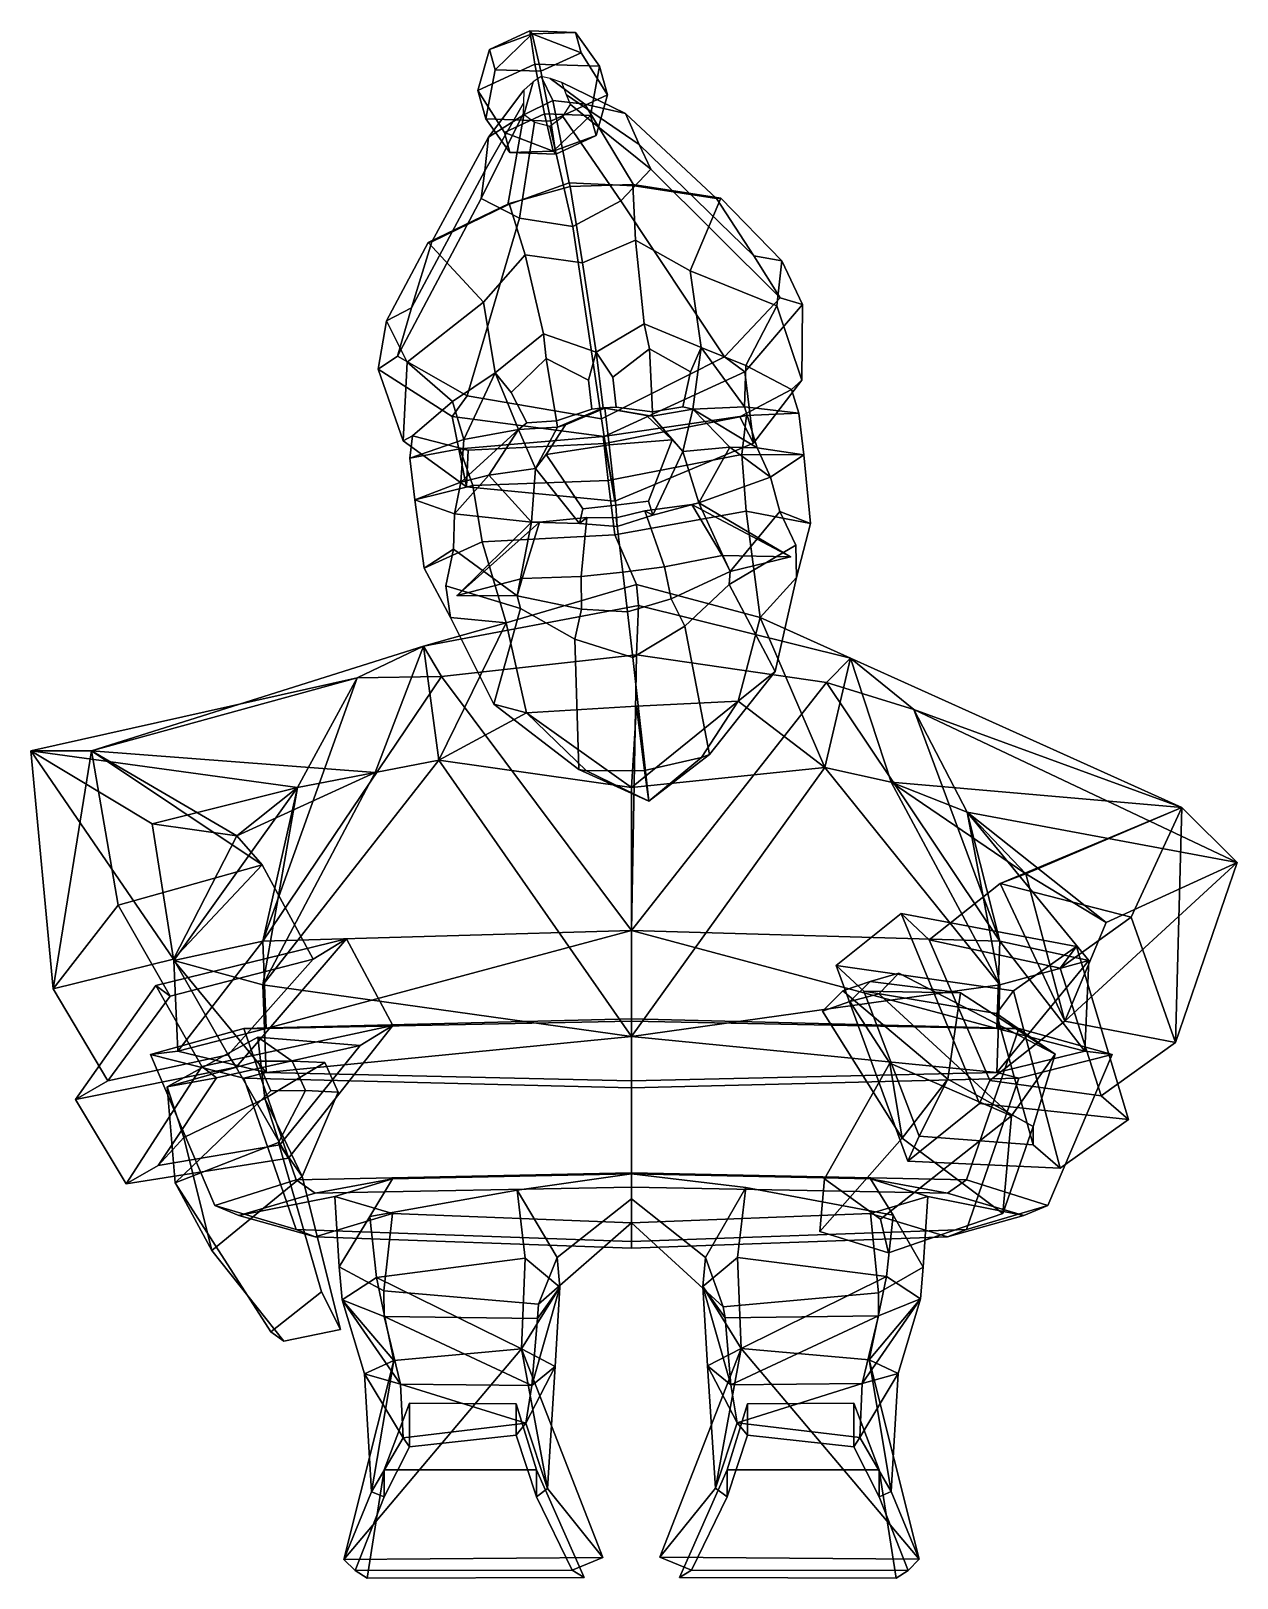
# Model space of a CAD drawing. Extents: x -188 to 186, y -153 to 327.
import ezdxf

# ---------------------------------------------------------------- set-up
doc = ezdxf.new("R2010")
doc.units = 0

msp = doc.modelspace()

# ---------------------------------------------------------------- linework, layer by layer
for p in [(47.284584, 163.593811, 94.884796), (-56.028053, 151.643433, 95.91127)]:
    msp.add_point(p)
for points in [[(-46.014626, 320.856628, -51.582226), (-33.545811, 326.623993, -58.806038), (-31.964891, 316.365662, -70.656807), (-49.598488, 308.209381, -60.440861)], [(-32.7551, 325.688019, -42.763), (-33.545811, 326.623993, -58.806038), (-46.014626, 320.856628, -51.582226)], [(-32.7551, 325.688019, -42.763), (-19.332026, 326.132355, -52.589527), (-33.545811, 326.623993, -58.806038)], [(-19.332026, 326.132355, -52.589527), (-11.863599, 315.67041, -61.865402), (-31.964891, 316.365662, -70.656807), (-33.545811, 326.623993, -58.806038)], [(-44.269703, 314.597626, -38.14201), (-32.7551, 325.688019, -42.763), (-46.014626, 320.856628, -51.582226)], [(-30.055954, 314.106018, -31.925552), (-32.7551, 325.688019, -42.763), (-44.269703, 314.597626, -38.14201)], [(-17.587101, 319.873383, -39.149311), (-19.332026, 326.132355, -52.589527), (-32.7551, 325.688019, -42.763)], [(-30.055954, 314.106018, -31.925552), (-17.587101, 319.873383, -39.149311), (-32.7551, 325.688019, -42.763)], [(-9.395893, 306.818817, -42.857994), (-11.863599, 315.67041, -61.865402), (-19.332026, 326.132355, -52.589527), (-17.587101, 319.873383, -39.149311)], [(-47.130783, 299.357819, -41.433453), (-44.269703, 314.597626, -38.14201), (-46.014626, 320.856628, -51.582226), (-49.598488, 308.209381, -60.440861)], [(-27.02949, 298.662537, -32.642075), (-9.395893, 306.818817, -42.857994), (-17.587101, 319.873383, -39.149311), (-30.055954, 314.106018, -31.925552)], [(-41.407238, 295.154816, -64.14949), (-49.598488, 308.209381, -60.440861), (-31.964891, 316.365662, -70.656807), (-28.938423, 300.922211, -71.373306)], [(-27.02949, 298.662537, -32.642075), (-30.055954, 314.106018, -31.925552), (-44.269703, 314.597626, -38.14201), (-47.130783, 299.357819, -41.433453)], [(-30.015575, 312.489685, -39.05167), (-32.457905, 310.849457, -39.505981), (-35.372456, 300.631744, 13.99771), (-26.34008, 305.106384, 16.459105)], [(-14.724638, 300.430542, -65.156792), (-28.938423, 300.922211, -71.373306), (-31.964891, 316.365662, -70.656807), (-11.863599, 315.67041, -61.865402)], [(-30.015575, 312.489685, -39.05167), (-26.34008, 305.106384, 16.459105), (-16.407795, 303.885956, 13.550196), (-27.173067, 311.894379, -39.70549)], [(-27.173067, 311.894379, -39.70549), (-16.407795, 303.885956, 13.550196), (-3.885115, 301.023254, 8.671865), (-23.555401, 310.626587, -40.778511)], [(-9.395893, 306.818817, -42.857994), (-12.979713, 294.17157, -51.716579), (-14.724638, 300.430542, -65.156792), (-11.863599, 315.67041, -61.865402)], [(-47.130783, 299.357819, -41.433453), (-49.598488, 308.209381, -60.440861), (-41.407238, 295.154816, -64.14949), (-39.662315, 288.895813, -50.709278)], [(-35.389866, 308.286652, -40.331745), (-35.418964, 304.196411, -42.259399), (-47.403622, 283.233551, 0.25969), (-46.353127, 293.735962, 9.673995)], [(-32.457905, 310.849457, -39.505981), (-35.389866, 308.286652, -40.331745), (-46.353127, 293.735962, 9.673995), (-35.372456, 300.631744, 13.99771)], [(-23.555401, 310.626587, -40.778511), (-3.885115, 301.023254, 8.671865), (0.341405, 291.426361, -0.866963), (-22.113966, 306.827118, -42.761681)], [(-35.418964, 304.196411, -42.259399), (-35.522495, 300.881226, -43.811306), (-48.538292, 274.712555, -7.327509), (-47.403622, 283.233551, 0.25969)], [(-21.274544, 279.540009, 72.977882), (-26.34008, 305.106384, 16.459105), (-35.372456, 300.631744, 13.99771), (-40.325642, 272.667328, 66.9217)], [(-27.02949, 298.662537, -32.642075), (-25.448566, 288.404205, -44.492821), (-12.979713, 294.17157, -51.716579), (-9.395893, 306.818817, -42.857994)], [(-21.274544, 279.540009, 72.977882), (-1.202742, 278.620331, 66.41037), (-16.407795, 303.885956, 13.550196), (-26.34008, 305.106384, 16.459105)], [(-20.871181, 303.778107, -44.36441), (4.037998, 283.734375, -8.568167), (-5.266979, 273.998535, -15.79142), (-23.256294, 300.085846, -45.795197)], [(-22.113966, 306.827118, -42.761681), (0.341405, 291.426361, -0.866963), (4.037998, 283.734375, -8.568167), (-20.871181, 303.778107, -44.36441)], [(24.403561, 274.690491, 55.680767), (-3.885115, 301.023254, 8.671865), (-16.407795, 303.885956, 13.550196), (-1.202742, 278.620331, 66.41037)], [(-63.87006, 261.258606, 56.834492), (-40.325642, 272.667328, 66.9217), (-35.372456, 300.631744, 13.99771), (-46.353127, 293.735962, 9.673995)], [(-35.522495, 300.881226, -43.811306), (-32.023739, 298.352325, -45.464211), (-36.728977, 268.599823, -15.049003), (-48.538292, 274.712555, -7.327509)], [(-27.02949, 298.662537, -32.642075), (-47.130783, 299.357819, -41.433453), (-39.662315, 288.895813, -50.709278), (-25.448566, 288.404205, -44.492821)], [(-26.239277, 289.340149, -60.535805), (-41.407238, 295.154816, -64.14949), (-28.938423, 300.922211, -71.373306)], [(-32.023739, 298.352325, -45.464211), (-27.264891, 297.123505, -46.668457), (-20.154408, 265.960693, -20.4543), (-36.728977, 268.599823, -15.049003)], [(-26.239277, 289.340149, -60.535805), (-28.938423, 300.922211, -71.373306), (-14.724638, 300.430542, -65.156792)], [(-23.256294, 300.085846, -45.795197), (-5.266979, 273.998535, -15.79142), (-20.154408, 265.960693, -20.4543), (-27.264891, 297.123505, -46.668457)], [(-12.979713, 294.17157, -51.716579), (-26.239277, 289.340149, -60.535805), (-14.724638, 300.430542, -65.156792)], [(35.978359, 256.941254, 34.922054), (0.341405, 291.426361, -0.866963), (-3.885115, 301.023254, 8.671865), (24.403561, 274.690491, 55.680767)], [(-70.169083, 240.789673, 36.309387), (-63.87006, 261.258606, 56.834492), (-46.353127, 293.735962, 9.673995), (-47.403622, 283.233551, 0.25969)], [(-39.662315, 288.895813, -50.709278), (-41.407238, 295.154816, -64.14949), (-26.239277, 289.340149, -60.535805)], [(-25.448566, 288.404205, -44.492821), (-26.239277, 289.340149, -60.535805), (-12.979713, 294.17157, -51.716579)], [(-25.448566, 288.404205, -44.492821), (-39.662315, 288.895813, -50.709278), (-26.239277, 289.340149, -60.535805)], [(44.069221, 243.86499, 16.44545), (4.037998, 283.734375, -8.568167), (0.341405, 291.426361, -0.866963), (35.978359, 256.941254, 34.922054)], [(-74.474365, 225.827148, 17.994797), (-70.169083, 240.789673, 36.309387), (-47.403622, 283.233551, 0.25969), (-48.538292, 274.712555, -7.327509)], [(26.838932, 225.603088, 1.600657), (-5.266979, 273.998535, -15.79142), (4.037998, 283.734375, -8.568167), (44.069221, 243.86499, 16.44545)], [(-21.040962, 278.414368, 77.744843), (-21.274544, 279.540009, 72.977882), (-40.325642, 272.667328, 66.9217), (-39.938267, 273.167267, 72.298454)], [(-17.221193, 254.699066, 93.904305), (-21.040962, 278.414368, 77.744843), (-39.938267, 273.167267, 72.298454), (-34.948578, 257.25177, 86.361542)], [(-21.040962, 278.414368, 77.744843), (-1.583789, 279.003357, 71.797165), (-1.202742, 278.620331, 66.41037), (-21.274544, 279.540009, 72.977882)], [(-17.221193, 254.699066, 93.904305), (-0.748518, 261.781372, 86.371422), (-1.583789, 279.003357, 71.797165), (-21.040962, 278.414368, 77.744843)], [(-0.748518, 261.781372, 86.371422), (16.206264, 252.255798, 80.069656), (25.711147, 274.81308, 60.997124), (-1.583789, 279.003357, 71.797165)], [(-1.583789, 279.003357, 71.797165), (25.711147, 274.81308, 60.997124), (24.403561, 274.690491, 55.680767), (-1.202742, 278.620331, 66.41037)], [(-52.977852, 213.458008, 2.643851), (-74.474365, 225.827148, 17.994797), (-48.538292, 274.712555, -7.327509), (-36.728977, 268.599823, -15.049003)], [(-11.255133, 206.378906, -12.174102), (-20.154408, 265.960693, -20.4543), (-5.266979, 273.998535, -15.79142), (26.838932, 225.603088, 1.600657)], [(16.206264, 252.255798, 80.069656), (43.068371, 241.348633, 66.788376), (44.650974, 255.383179, 38.031384), (25.711147, 274.81308, 60.997124)], [(25.711147, 274.81308, 60.997124), (44.650974, 255.383179, 38.031384), (35.978359, 256.941254, 34.922054), (24.403561, 274.690491, 55.680767)], [(-34.948578, 257.25177, 86.361542), (-39.938267, 273.167267, 72.298454), (-65.0187, 261.007446, 62.182949), (-47.889606, 242.502838, 80.907372)], [(-39.938267, 273.167267, 72.298454), (-40.325642, 272.667328, 66.9217), (-63.87006, 261.258606, 56.834492), (-65.0187, 261.007446, 62.182949)], [(-11.255133, 206.378906, -12.174102), (-52.977852, 213.458008, 2.643851), (-36.728977, 268.599823, -15.049003), (-20.154408, 265.960693, -20.4543)], [(-65.0187, 261.007446, 62.182949), (-63.87006, 261.258606, 56.834492), (-70.169083, 240.789673, 36.309387), (-77.90358, 236.735046, 39.633156)], [(-47.889606, 242.502838, 80.907372), (-65.0187, 261.007446, 62.182949), (-77.90358, 236.735046, 39.633156), (-71.484833, 223.917969, 68.285568)], [(-17.221193, 254.699066, 93.904305), (-12.97145, 227.018524, 100.595154), (1.923017, 235.778442, 97.13652), (-0.748518, 261.781372, 86.371422)], [(-0.748518, 261.781372, 86.371422), (1.923017, 235.778442, 97.13652), (19.552366, 228.448242, 86.66185), (16.206264, 252.255798, 80.069656)], [(-34.948578, 257.25177, 86.361542), (-47.889606, 242.502838, 80.907372), (-44.21101, 220.60907, 87.33519), (-29.285366, 232.724304, 97.319061)], [(-17.221193, 254.699066, 93.904305), (-34.948578, 257.25177, 86.361542), (-29.285366, 232.724304, 97.319061), (-12.97145, 227.018524, 100.595154)], [(44.650974, 255.383179, 38.031384), (51.015831, 241.789063, 16.468826), (44.069221, 243.86499, 16.44545), (35.978359, 256.941254, 34.922054)], [(43.068371, 241.348633, 66.788376), (50.808517, 218.358765, 37.371338), (51.015831, 241.789063, 16.468826), (44.650974, 255.383179, 38.031384)], [(33.420864, 222.949432, 71.204308), (43.068371, 241.348633, 66.788376), (16.206264, 252.255798, 80.069656), (19.552366, 228.448242, 86.66185)], [(-77.90358, 236.735046, 39.633156), (-70.169083, 240.789673, 36.309387), (-74.474365, 225.827148, 17.994797), (-80.486359, 221.779419, 18.18754)], [(-57.430958, 211.779938, 72.163704), (-44.21101, 220.60907, 87.33519), (-47.889606, 242.502838, 80.907372), (-71.484833, 223.917969, 68.285568)], [(51.015831, 241.789063, 16.468826), (33.130722, 220.933655, 0.717281), (26.838932, 225.603088, 1.600657), (44.069221, 243.86499, 16.44545)], [(50.808517, 218.358765, 37.371338), (35.803047, 198.86496, 17.551075), (33.130722, 220.933655, 0.717281), (51.015831, 241.789063, 16.468826)], [(43.068371, 241.348633, 66.788376), (33.420864, 222.949432, 71.204308), (47.600494, 215.51062, 35.92984), (50.808517, 218.358765, 37.371338)], [(-71.484833, 223.917969, 68.285568), (-77.90358, 236.735046, 39.633156), (-80.486359, 221.779419, 18.18754), (-72.786682, 199.552246, 38.98671)], [(3.587087, 228.049377, 97.150551), (1.923017, 235.778442, 97.13652), (-12.97145, 227.018524, 100.595154), (-7.805463, 219.323059, 99.914879)], [(3.587087, 228.049377, 97.150551), (16.298069, 220.905731, 85.601517), (19.552366, 228.448242, 86.66185), (1.923017, 235.778442, 97.13652)], [(-28.396395, 225.06427, 97.608749), (-29.285366, 232.724304, 97.319061), (-44.21101, 220.60907, 87.33519), (-39.288773, 214.570313, 88.658409)], [(-28.396395, 225.06427, 97.608749), (-15.364094, 218.31366, 99.820602), (-12.97145, 227.018524, 100.595154), (-29.285366, 232.724304, 97.319061)], [(-80.486359, 221.779419, 18.18754), (-74.474365, 225.827148, 17.994797), (-52.977852, 213.458008, 2.643851), (-57.61676, 207.125336, 1.903337)], [(-14.312659, 209.362732, 101.436752), (-10.72299, 209.804016, 104.615044), (-12.97145, 227.018524, 100.595154), (-15.364094, 218.31366, 99.820602)], [(-6.709358, 210.005676, 101.761276), (-7.805463, 219.323059, 99.914879), (-12.97145, 227.018524, 100.595154), (-10.72299, 209.804016, 104.615044)], [(33.130722, 220.933655, 0.717281), (-10.441688, 200.885376, -13.892605), (-11.255133, 206.378906, -12.174102), (26.838932, 225.603088, 1.600657)], [(-7.805463, 219.323059, 99.914879), (-6.709358, 210.005676, 101.761276), (4.517329, 208.49469, 96.563187), (3.587087, 228.049377, 97.150551)], [(4.517329, 208.49469, 96.563187), (13.900988, 210.041138, 90.120491), (16.298069, 220.905731, 85.601517), (3.587087, 228.049377, 97.150551)], [(13.900988, 210.041138, 90.120491), (17.032282, 209.351501, 93.016182), (19.552366, 228.448242, 86.66185), (16.298069, 220.905731, 85.601517)], [(17.032282, 209.351501, 93.016182), (33.029598, 210.061768, 72.988632), (19.552366, 228.448242, 86.66185)], [(33.029598, 210.061768, 72.988632), (33.420864, 222.949432, 71.204308), (19.552366, 228.448242, 86.66185)], [(-72.786682, 199.552246, 38.98671), (-80.486359, 221.779419, 18.18754), (-57.61676, 207.125336, 1.903337), (-53.174305, 185.325989, 18.713995)], [(-71.484833, 223.917969, 68.285568), (-72.786682, 199.552246, 38.98671), (-69.91317, 201.063263, 37.170792), (-57.430958, 211.779938, 72.163704)], [(-25.255022, 205.718994, 97.434135), (-28.396395, 225.06427, 97.608749), (-39.288773, 214.570313, 88.658409), (-34.39164, 205.163757, 92.370857)], [(-15.364094, 218.31366, 99.820602), (-28.396395, 225.06427, 97.608749), (-25.255022, 205.718994, 97.434135), (-14.312659, 209.362732, 101.436752)], [(35.803047, 198.86496, 17.551075), (-7.178873, 180.805176, 1.973377), (-10.441688, 200.885376, -13.892605), (33.130722, 220.933655, 0.717281)], [(33.420864, 222.949432, 71.204308), (33.029598, 210.061768, 72.988632), (49.921467, 208.09967, 36.830055), (47.600494, 215.51062, 35.92984)], [(-53.990746, 199.995972, 73.853233), (-44.21101, 220.60907, 87.33519), (-57.430958, 211.779938, 72.163704)], [(-36.997906, 203.101685, 93.553001), (-44.21101, 220.60907, 87.33519), (-53.990746, 199.995972, 73.853233)], [(-34.39164, 205.163757, 92.370857), (-39.288773, 214.570313, 88.658409), (-44.21101, 220.60907, 87.33519), (-36.997906, 203.101685, 93.553001)], [(50.808517, 218.358765, 37.371338), (47.600494, 215.51062, 35.92984), (31.548054, 206.953705, 11.06987), (35.803047, 198.86496, 17.551075)], [(-57.430958, 211.779938, 72.163704), (-69.91317, 201.063263, 37.170792), (-70.694374, 194.147766, 38.028446), (-53.990746, 199.995972, 73.853233)], [(-57.61676, 207.125336, 1.903337), (-52.977852, 213.458008, 2.643851), (-11.255133, 206.378906, -12.174102), (-10.441688, 200.885376, -13.892605)], [(49.921467, 208.09967, 36.830055), (33.621529, 207.355347, 6.994658), (31.548054, 206.953705, 11.06987), (47.600494, 215.51062, 35.92984)], [(-53.174305, 185.325989, 18.713995), (-57.61676, 207.125336, 1.903337), (-10.441688, 200.885376, -13.892605), (-7.178873, 180.805176, 1.973377)], [(-8.943686, 198.351746, 124.188789), (-10.306453, 209.693298, 119.069374), (-22.449057, 204.543152, 115.982277), (-28.490501, 195.356567, 117.973099)], [(-25.255022, 205.718994, 97.434135), (-24.970133, 203.746216, 99.807503), (-10.72299, 209.804016, 104.615044), (-14.312659, 209.362732, 101.436752)], [(-10.306453, 209.693298, 119.069374), (-10.72299, 209.804016, 104.615044), (-24.970133, 203.746216, 99.807503), (-22.449057, 204.543152, 115.982277)], [(33.621529, 207.355347, 6.994658), (-10.802216, 200.85199, -7.579904), (-10.300085, 198.751526, -5.020663), (31.548054, 206.953705, 11.06987)], [(32.244015, 195.336609, 6.537809), (-9.20196, 187.243835, -4.946363), (-10.802216, 200.85199, -7.579904), (33.621529, 207.355347, 6.994658)], [(4.517329, 208.49469, 96.563187), (-6.709358, 210.005676, 101.761276), (-10.72299, 209.804016, 104.615044), (4.433725, 207.14743, 99.515358)], [(-10.306453, 209.693298, 119.069374), (2.628249, 207.443909, 115.733116), (4.433725, 207.14743, 99.515358), (-10.72299, 209.804016, 104.615044)], [(-8.943686, 198.351746, 124.188789), (10.645035, 199.883423, 117.584259), (2.628249, 207.443909, 115.733116), (-10.306453, 209.693298, 119.069374)], [(35.803047, 198.86496, 17.551075), (31.548054, 206.953705, 11.06987), (-10.300085, 198.751526, -5.020663), (-7.178873, 180.805176, 1.973377)], [(10.645035, 199.883423, 117.584259), (13.911849, 196.280212, 100.37278), (4.433725, 207.14743, 99.515358), (2.628249, 207.443909, 115.733116)], [(4.517329, 208.49469, 96.563187), (4.433725, 207.14743, 99.515358), (17.032282, 209.351501, 93.016182), (13.900988, 210.041138, 90.120491)], [(13.911849, 196.280212, 100.37278), (17.032282, 209.351501, 93.016182), (4.433725, 207.14743, 99.515358)], [(28.463671, 197.549988, 97.218117), (17.032282, 209.351501, 93.016182), (13.911849, 196.280212, 100.37278)], [(36.965721, 197.365387, 73.927452), (33.029598, 210.061768, 72.988632), (17.032282, 209.351501, 93.016182)], [(28.463671, 197.549988, 97.218117), (36.965721, 197.365387, 73.927452), (17.032282, 209.351501, 93.016182)], [(51.46468, 195.230804, 40.122375), (32.244015, 195.336609, 6.537809), (33.621529, 207.355347, 6.994658), (49.921467, 208.09967, 36.830055)], [(33.029598, 210.061768, 72.988632), (36.965721, 197.365387, 73.927452), (51.46468, 195.230804, 40.122375), (49.921467, 208.09967, 36.830055)], [(-54.905582, 186.738434, 74.840248), (-36.997906, 203.101685, 93.553001), (-53.990746, 199.995972, 73.853233)], [(-46.215157, 188.911713, 97.960091), (-36.997906, 203.101685, 93.553001), (-54.905582, 186.738434, 74.840248)], [(-46.215157, 188.911713, 97.960091), (-31.698704, 191.004364, 100.825951), (-36.997906, 203.101685, 93.553001)], [(-25.255022, 205.718994, 97.434135), (-34.39164, 205.163757, 92.370857), (-36.997906, 203.101685, 93.553001), (-24.970133, 203.746216, 99.807503)], [(-31.698704, 191.004364, 100.825951), (-24.970133, 203.746216, 99.807503), (-36.997906, 203.101685, 93.553001)], [(-28.490501, 195.356567, 117.973099), (-22.449057, 204.543152, 115.982277), (-24.970133, 203.746216, 99.807503), (-31.698704, 191.004364, 100.825951)], [(-72.786682, 199.552246, 38.98671), (-53.174305, 185.325989, 18.713995), (-52.641418, 196.603271, 11.958915), (-69.91317, 201.063263, 37.170792)], [(-70.694374, 194.147766, 38.028446), (-69.91317, 201.063263, 37.170792), (-52.641418, 196.603271, 11.958915), (-55.243076, 197.076172, 7.877582)], [(-53.990746, 199.995972, 73.853233), (-70.694374, 194.147766, 38.028446), (-69.194435, 181.273926, 41.321198), (-54.905582, 186.738434, 74.840248)], [(-69.194435, 181.273926, 41.321198), (-70.694374, 194.147766, 38.028446), (-55.243076, 197.076172, 7.877582), (-51.167664, 185.688171, 7.366556)], [(-55.243076, 197.076172, 7.877582), (-52.641418, 196.603271, 11.958915), (-10.300085, 198.751526, -5.020663), (-10.802216, 200.85199, -7.579904)], [(-51.167664, 185.688171, 7.366556), (-55.243076, 197.076172, 7.877582), (-10.802216, 200.85199, -7.579904), (-9.20196, 187.243835, -4.946363)], [(-53.174305, 185.325989, 18.713995), (-7.178873, 180.805176, 1.973377), (-10.300085, 198.751526, -5.020663), (-52.641418, 196.603271, 11.958915)], [(-6.815835, 179.572754, 119.724625), (-8.943686, 198.351746, 124.188789), (-28.490501, 195.356567, 117.973099), (-17.082293, 178.460693, 114.570862)], [(-6.815835, 179.572754, 119.724625), (3.330348, 180.821838, 114.36805), (10.645035, 199.883423, 117.584259), (-8.943686, 198.351746, 124.188789)], [(3.330348, 180.821838, 114.36805), (4.640054, 176.543213, 101.818443), (13.911849, 196.280212, 100.37278), (10.645035, 199.883423, 117.584259)], [(18.867405, 180.312012, 95.569847), (28.463671, 197.549988, 97.218117), (13.911849, 196.280212, 100.37278)], [(18.867405, 180.312012, 95.569847), (41.109608, 188.244904, 74.152023), (28.463671, 197.549988, 97.218117)], [(41.109608, 188.244904, 74.152023), (36.965721, 197.365387, 73.927452), (28.463671, 197.549988, 97.218117)], [(36.965721, 197.365387, 73.927452), (41.109608, 188.244904, 74.152023), (51.46468, 195.230804, 40.122375)], [(-17.082293, 178.460693, 114.570862), (-28.490501, 195.356567, 117.973099), (-31.698704, 191.004364, 100.825951), (-18.139858, 173.908203, 102.044777)], [(33.530987, 177.692505, 10.974903), (-7.199938, 170.442078, 0.944292), (-9.20196, 187.243835, -4.946363), (32.244015, 195.336609, 6.537809)], [(4.640054, 176.543213, 101.818443), (18.867405, 180.312012, 95.569847), (13.911849, 196.280212, 100.37278)], [(53.516953, 173.965393, 43.316662), (33.530987, 177.692505, 10.974903), (32.244015, 195.336609, 6.537809), (51.46468, 195.230804, 40.122375)], [(43.965111, 177.627563, 75.243355), (53.516953, 173.965393, 43.316662), (51.46468, 195.230804, 40.122375), (41.109608, 188.244904, 74.152023)], [(-56.852928, 176.913361, 75.125336), (-46.215157, 188.911713, 97.960091), (-54.905582, 186.738434, 74.840248)], [(-32.971592, 174.315674, 96.0849), (-46.215157, 188.911713, 97.960091), (-56.852928, 176.913361, 75.125336)], [(-48.305836, 168.226257, 11.788004), (-51.167664, 185.688171, 7.366556), (-9.20196, 187.243835, -4.946363), (-7.199938, 170.442078, 0.944292)], [(-32.971592, 174.315674, 96.0849), (-31.698704, 191.004364, 100.825951), (-46.215157, 188.911713, 97.960091)], [(-18.139858, 173.908203, 102.044777), (-31.698704, 191.004364, 100.825951), (-32.971592, 174.315674, 96.0849)], [(43.965111, 177.627563, 75.243355), (41.109608, 188.244904, 74.152023), (18.867405, 180.312012, 95.569847), (28.560358, 159.078186, 103.726303)], [(-54.905582, 186.738434, 74.840248), (-69.194435, 181.273926, 41.321198), (-56.852928, 176.913361, 75.125336)], [(-66.275284, 160.108765, 44.50687), (-69.194435, 181.273926, 41.321198), (-51.167664, 185.688171, 7.366556), (-48.305836, 168.226257, 11.788004)], [(-57.187485, 165.927002, 76.248367), (-56.852928, 176.913361, 75.125336), (-69.194435, 181.273926, 41.321198), (-66.275284, 160.108765, 44.50687)], [(-6.815835, 179.572754, 119.724625), (-17.082293, 178.460693, 114.570862), (-18.139858, 173.908203, 102.044777), (-6.428455, 172.973694, 108.06633)], [(37.890697, 144.745117, 26.526735), (-0.395067, 154.976685, 3.875559), (-7.199938, 170.442078, 0.944292), (33.530987, 177.692505, 10.974903)], [(-6.815835, 179.572754, 119.724625), (-6.428455, 172.973694, 108.06633), (4.640054, 176.543213, 101.818443), (3.330348, 180.821838, 114.36805)], [(8.234879, 160.503754, 122.425354), (2.111773, 177.894012, 109.946861), (-6.694943, 175.69223, 112.894669), (-4.645966, 158.868225, 123.25206)], [(-6.694943, 175.69223, 112.894669), (2.111773, 177.894012, 109.946861), (4.640054, 176.543213, 101.818443), (-6.428455, 172.973694, 108.06633)], [(16.680836, 179.832275, 109.662827), (18.867405, 180.312012, 95.569847), (4.640054, 176.543213, 101.818443), (2.111773, 177.894012, 109.946861)], [(2.111773, 177.894012, 109.946861), (8.234879, 160.503754, 122.425354), (26.074268, 164.023438, 113.423546), (16.680836, 179.832275, 109.662827)], [(16.680836, 179.832275, 109.662827), (47.284584, 163.593811, 94.884796), (18.867405, 180.312012, 95.569847)], [(26.074268, 164.023438, 113.423546), (47.284584, 163.593811, 94.884796), (16.680836, 179.832275, 109.662827)], [(47.284584, 163.593811, 94.884796), (28.560358, 159.078186, 103.726303), (18.867405, 180.312012, 95.569847)], [(43.965111, 177.627563, 75.243355), (28.560358, 159.078186, 103.726303), (28.253288, 155.040039, 95.028793), (48.961819, 167.184753, 79.322289)], [(49.146343, 157.149597, 48.885288), (37.890697, 144.745117, 26.526735), (33.530987, 177.692505, 10.974903), (53.516953, 173.965393, 43.316662)], [(49.146343, 157.149597, 48.885288), (53.516953, 173.965393, 43.316662), (43.965111, 177.627563, 75.243355), (48.961819, 167.184753, 79.322289)], [(-57.187485, 165.927002, 76.248367), (-37.399807, 151.448425, 104.381653), (-32.971592, 174.315674, 96.0849), (-56.852928, 176.913361, 75.125336)], [(-35.918549, 156.8526, 114.039482), (-30.457355, 174.3797, 110.131172), (-56.028053, 151.643433, 95.91127)], [(-30.457355, 174.3797, 110.131172), (-32.971592, 174.315674, 96.0849), (-56.028053, 151.643433, 95.91127)], [(-56.028053, 151.643433, 95.91127), (-32.971592, 174.315674, 96.0849), (-37.399807, 151.448425, 104.381653)], [(-15.827801, 175.818909, 110.125099), (-30.457355, 174.3797, 110.131172), (-35.918549, 156.8526, 114.039482), (-17.573742, 157.518433, 122.681778)], [(-30.457355, 174.3797, 110.131172), (-15.827801, 175.818909, 110.125099), (-18.139858, 173.908203, 102.044777), (-32.971592, 174.315674, 96.0849)], [(-6.694943, 175.69223, 112.894669), (-6.428455, 172.973694, 108.06633), (-18.139858, 173.908203, 102.044777), (-15.827801, 175.818909, 110.125099)], [(-17.573742, 157.518433, 122.681778), (-4.645966, 158.868225, 123.25206), (-6.694943, 175.69223, 112.894669), (-15.827801, 175.818909, 110.125099)], [(-58.073254, 144.747284, 49.950581), (-66.275284, 160.108765, 44.50687), (-48.305836, 168.226257, 11.788004), (-40.796101, 143.138092, 26.316889)], [(-40.796101, 143.138092, 26.316889), (-48.305836, 168.226257, 11.788004), (-7.199938, 170.442078, 0.944292), (-0.395067, 154.976685, 3.875559)], [(-58.073254, 144.747284, 49.950581), (-59.587547, 154.628601, 80.400795), (-57.187485, 165.927002, 76.248367), (-66.275284, 160.108765, 44.50687)], [(-57.187485, 165.927002, 76.248367), (-59.587547, 154.628601, 80.400795), (-36.349651, 147.567261, 95.670662), (-37.399807, 151.448425, 104.381653)], [(8.234879, 160.503754, 122.425354), (10.30222, 150.567993, 113.336678), (28.560358, 159.078186, 103.726303), (26.074268, 164.023438, 113.423546)], [(28.560358, 159.078186, 103.726303), (47.284584, 163.593811, 94.884796), (26.074268, 164.023438, 113.423546)], [(28.253288, 155.040039, 95.028793), (42.554565, 128.018799, 67.440781), (49.146343, 157.149597, 48.885288), (48.961819, 167.184753, 79.322289)], [(-4.645966, 158.868225, 123.25206), (-17.573742, 157.518433, 122.681778), (-17.496288, 147.352478, 113.612877), (-3.254892, 146.49231, 119.178276)], [(-4.645966, 158.868225, 123.25206), (-3.254892, 146.49231, 119.178276), (10.30222, 150.567993, 113.336678), (8.234879, 160.503754, 122.425354)], [(14.518665, 142.051819, 116.123566), (28.253288, 155.040039, 95.028793), (28.560358, 159.078186, 103.726303), (10.30222, 150.567993, 113.336678)], [(0.17902, 148.486389, -4.702888), (-66.478966, 135.894928, -3.086111), (-40.796101, 143.138092, 26.316889), (-0.395067, 154.976685, 3.875559)], [(-36.349651, 147.567261, 95.670662), (-59.587547, 154.628601, 80.400795), (-58.073254, 144.747284, 49.950581), (-44.643375, 117.932434, 68.307152)], [(-37.399807, 151.448425, 104.381653), (-35.918549, 156.8526, 114.039482), (-56.028053, 151.643433, 95.91127)], [(-17.573742, 157.518433, 122.681778), (-35.918549, 156.8526, 114.039482), (-37.399807, 151.448425, 104.381653), (-17.496288, 147.352478, 113.612877)], [(-0.395067, 154.976685, 3.875559), (37.890697, 144.745117, 26.526735), (65.869453, 132.207764, -3.317556), (0.17902, 148.486389, -4.702888)], [(22.178373, 102.299011, 101.518806), (42.554565, 128.018799, 67.440781), (28.253288, 155.040039, 95.028793), (14.518665, 142.051819, 116.123566)], [(42.554565, 128.018799, 67.440781), (31.101141, 118.819122, 55.55756), (37.890697, 144.745117, 26.526735), (49.146343, 157.149597, 48.885288)], [(-19.601967, 138.105011, 116.462578), (-17.496288, 147.352478, 113.612877), (-37.399807, 151.448425, 104.381653), (-36.349651, 147.567261, 95.670662)], [(-1.579221, 132.363831, 123.34536), (14.518665, 142.051819, 116.123566), (10.30222, 150.567993, 113.336678), (-3.254892, 146.49231, 119.178276)], [(0.17902, 148.486389, -4.702888), (-0.469657, 133.174133, -54.65099), (-60.891792, 126.503113, -47.154255), (-66.478966, 135.894928, -3.086111)], [(-44.643375, 117.932434, 68.307152), (-58.073254, 144.747284, 49.950581), (-40.796101, 143.138092, 26.316889), (-34.516014, 115.17276, 55.870762)], [(-18.27001, 97.62027, 101.920685), (-19.601967, 138.105011, 116.462578), (-36.349651, 147.567261, 95.670662), (-44.643375, 117.932434, 68.307152)], [(-1.579221, 132.363831, 123.34536), (-3.254892, 146.49231, 119.178276), (-17.496288, 147.352478, 113.612877), (-19.601967, 138.105011, 116.462578)], [(0.17902, 148.486389, -4.702888), (65.869453, 132.207764, -3.317556), (58.431385, 124.62207, -46.869648), (-0.469657, 133.174133, -54.65099)], [(57.983345, 98.279694, 52.945511), (37.890697, 144.745117, 26.526735), (31.101141, 118.819122, 55.55756)], [(65.869453, 132.207764, -3.317556), (37.890697, 144.745117, 26.526735), (57.983345, 98.279694, 52.945511)], [(-66.478966, 135.894928, -3.086111), (-61.684658, 100.539185, 52.886448), (-40.796101, 143.138092, 26.316889)], [(-61.684658, 100.539185, 52.886448), (-34.516014, 115.17276, 55.870762), (-40.796101, 143.138092, 26.316889)], [(3.397704, 87.84906, 106.013847), (22.178373, 102.299011, 101.518806), (14.518665, 142.051819, 116.123566), (-1.579221, 132.363831, 123.34536)], [(-81.475517, 96.763397, 26.05061), (-66.478966, 135.894928, -3.086111), (-169.326111, 103.478455, 1.450883)], [(-87.04583, 126.023895, -36.73888), (-169.326111, 103.478455, 1.450883), (-66.478966, 135.894928, -3.086111)], [(-87.04583, 126.023895, -36.73888), (-66.478966, 135.894928, -3.086111), (-60.891792, 126.503113, -47.154255)], [(-81.475517, 96.763397, 26.05061), (-61.684658, 100.539185, 52.886448), (-66.478966, 135.894928, -3.086111)], [(3.397704, 87.84906, 106.013847), (-1.579221, 132.363831, 123.34536), (-19.601967, 138.105011, 116.462578), (-18.27001, 97.62027, 101.920685)], [(-2.041233, 47.749771, -106.168182), (-60.891792, 126.503113, -47.154255), (-0.469657, 133.174133, -54.65099)], [(-2.041233, 47.749771, -106.168182), (-0.469657, 133.174133, -54.65099), (58.431385, 124.62207, -46.869648)], [(78.518677, 93.74321, 31.079769), (65.869453, 132.207764, -3.317556), (57.983345, 98.279694, 52.945511)], [(85.560211, 116.297638, -37.814644), (58.431385, 124.62207, -46.869648), (65.869453, 132.207764, -3.317556)], [(78.518677, 93.74321, 31.079769), (168.633377, 85.85788, 13.314951), (65.869453, 132.207764, -3.317556)], [(85.560211, 116.297638, -37.814644), (65.869453, 132.207764, -3.317556), (168.633377, 85.85788, 13.314951)], [(-87.04583, 126.023895, -36.73888), (-188.142853, 103.48468, -37.776405), (-169.326111, 103.478455, 1.450883)], [(-105.531784, 92.02417, -15.120461), (-188.142853, 103.48468, -37.776405), (-87.04583, 126.023895, -36.73888)], [(-116.303307, 44.433853, -70.507957), (-60.891792, 126.503113, -47.154255), (-2.041233, 47.749771, -106.168182)], [(-116.303307, 44.433853, -70.507957), (-87.04583, 126.023895, -36.73888), (-60.891792, 126.503113, -47.154255)], [(-116.303307, 44.433853, -70.507957), (-105.531784, 92.02417, -15.120461), (-87.04583, 126.023895, -36.73888)], [(22.178373, 102.299011, 101.518806), (19.69573, 101.34494, 85.635498), (31.101141, 118.819122, 55.55756), (42.554565, 128.018799, 67.440781)], [(112.22084, 44.433853, -70.507957), (-2.041233, 47.749771, -106.168182), (58.431385, 124.62207, -46.869648)], [(112.22084, 44.433853, -70.507957), (58.431385, 124.62207, -46.869648), (85.560211, 116.297638, -37.814644)], [(-2.04123, 92.033386, 59.712524), (-34.516014, 115.17276, 55.870762), (-61.684658, 100.539185, 52.886448)], [(-18.27001, 97.62027, 101.920685), (-44.643375, 117.932434, 68.307152), (-34.516014, 115.17276, 55.870762), (-15.947041, 97.222061, 85.989632)], [(-15.947041, 97.222061, 85.989632), (-34.516014, 115.17276, 55.870762), (-0.478548, 117.255371, 58.230202), (2.0628, 97.298553, 81.671165)], [(-0.478548, 117.255371, 58.230202), (-34.516014, 115.17276, 55.870762), (-2.04123, 92.033386, 59.712524)], [(-0.478548, 117.255371, 58.230202), (-2.04123, 92.033386, 59.712524), (31.101141, 118.819122, 55.55756)], [(-2.04123, 92.033386, 59.712524), (57.983345, 98.279694, 52.945511), (31.101141, 118.819122, 55.55756)], [(19.69573, 101.34494, 85.635498), (2.0628, 97.298553, 81.671165), (-0.478548, 117.255371, 58.230202), (31.101141, 118.819122, 55.55756)], [(112.22084, 44.433853, -70.507957), (85.560211, 116.297638, -37.814644), (102.080276, 84.436798, -11.939734)], [(85.560211, 116.297638, -37.814644), (168.633377, 85.85788, 13.314951), (185.711548, 68.813965, -22.636124)], [(102.080276, 84.436798, -11.939734), (85.560211, 116.297638, -37.814644), (185.711548, 68.813965, -22.636124)], [(-150.558258, 80.804092, -47.373428), (-188.142853, 103.48468, -37.776405), (-105.531784, 92.02417, -15.120461)], [(-181.249268, 29.653885, -5.825877), (-169.326111, 103.478455, 1.450883), (-188.142853, 103.48468, -37.776405)], [(-143.987976, 38.8647, -30.152887), (-181.249268, 29.653885, -5.825877), (-188.142853, 103.48468, -37.776405)], [(-143.987976, 38.8647, -30.152887), (-188.142853, 103.48468, -37.776405), (-150.558258, 80.804092, -47.373428)], [(-181.249268, 29.653885, -5.825877), (-161.08522, 55.570557, 23.320267), (-169.326111, 103.478455, 1.450883)], [(-81.475517, 96.763397, 26.05061), (-169.326111, 103.478455, 1.450883), (-124.367874, 77.084259, -7.173176)], [(-116.50238, 68.103729, -2.729566), (-124.367874, 77.084259, -7.173176), (-169.326111, 103.478455, 1.450883)], [(-116.50238, 68.103729, -2.729566), (-169.326111, 103.478455, 1.450883), (-161.08522, 55.570557, 23.320267)], [(3.397704, 87.84906, 106.013847), (2.0628, 97.298553, 81.671165), (19.69573, 101.34494, 85.635498)], [(3.397704, 87.84906, 106.013847), (19.69573, 101.34494, 85.635498), (22.178373, 102.299011, 101.518806)], [(-105.531784, 92.02417, -15.120461), (-81.475517, 96.763397, 26.05061), (-124.367874, 77.084259, -7.173176)], [(-2.041231, 14.86673, 122.515053), (-61.684658, 100.539185, 52.886448), (-116.303299, 30.869064, 89.421371)], [(-116.303299, 30.869064, 89.421371), (-61.684658, 100.539185, 52.886448), (-81.475517, 96.763397, 26.05061)], [(-116.303299, 30.869064, 89.421371), (-81.475517, 96.763397, 26.05061), (-105.531784, 92.02417, -15.120461)], [(-2.041231, 14.86673, 122.515053), (-2.04123, 92.033386, 59.712524), (-61.684658, 100.539185, 52.886448)], [(3.397704, 87.84906, 106.013847), (-18.27001, 97.62027, 101.920685), (-15.947041, 97.222061, 85.989632)], [(3.397704, 87.84906, 106.013847), (-15.947041, 97.222061, 85.989632), (2.0628, 97.298553, 81.671165)], [(-2.041231, 14.86673, 122.515053), (57.983345, 98.279694, 52.945511), (-2.04123, 92.033386, 59.712524)], [(-2.041231, 14.86673, 122.515053), (112.22084, 30.86908, 89.421379), (57.983345, 98.279694, 52.945511)], [(112.22084, 30.86908, 89.421379), (78.518677, 93.74321, 31.079769), (57.983345, 98.279694, 52.945511)], [(-150.558258, 80.804092, -47.373428), (-105.531784, 92.02417, -15.120461), (-124.367874, 77.084259, -7.173176)], [(-116.303299, 30.869064, 89.421371), (-105.531784, 92.02417, -15.120461), (-143.847076, 38.408966, 0.525643)], [(-143.847076, 38.408966, 0.525643), (-105.531784, 92.02417, -15.120461), (-116.303307, 44.433853, -70.507957)], [(112.22084, 30.86908, 89.421379), (102.080276, 84.436798, -11.939734), (78.518677, 93.74321, 31.079769)], [(102.080276, 84.436798, -11.939734), (120.278137, 65.319855, 13.53431), (78.518677, 93.74321, 31.079769)], [(78.518677, 93.74321, 31.079769), (120.278137, 65.319855, 13.53431), (168.633377, 85.85788, 13.314951)], [(112.22084, 30.86908, 89.421379), (139.764603, 38.408966, 0.525647), (102.080276, 84.436798, -11.939734)], [(139.764603, 38.408966, 0.525647), (112.22084, 44.433853, -70.507957), (102.080276, 84.436798, -11.939734)], [(145.110977, 50.215408, -24.451271), (120.278137, 65.319855, 13.53431), (102.080276, 84.436798, -11.939734)], [(145.110977, 50.215408, -24.451271), (102.080276, 84.436798, -11.939734), (185.711548, 68.813965, -22.636124)], [(112.277512, 62.270554, 17.89941), (168.633377, 85.85788, 13.314951), (120.278137, 65.319855, 13.53431)], [(112.277512, 62.270554, 17.89941), (152.886444, 51.853912, 50.544628), (168.633377, 85.85788, 13.314951)], [(166.609085, 13.027222, 35.315155), (168.633377, 85.85788, 13.314951), (152.886444, 51.853912, 50.544628)], [(166.609085, 13.027222, 35.315155), (185.711548, 68.813965, -22.636124), (168.633377, 85.85788, 13.314951)], [(-143.987976, 38.8647, -30.152887), (-150.558258, 80.804092, -47.373428), (-124.367874, 77.084259, -7.173176)], [(-143.987976, 38.8647, -30.152887), (-124.367874, 77.084259, -7.173176), (-116.50238, 68.103729, -2.729566)], [(-161.08522, 55.570557, 23.320267), (-145.035492, 27.331009, 39.200466), (-100.652031, 38.876694, 11.384451), (-116.50238, 68.103729, -2.729566)], [(-116.50238, 68.103729, -2.729566), (-100.652031, 38.876694, 11.384451), (-126.993912, 9.216324, -18.208746), (-143.987976, 38.8647, -30.152887)], [(132.379166, 19.603363, 6.158458), (145.110977, 50.215408, -24.451271), (185.711548, 68.813965, -22.636124)], [(132.379166, 19.603363, 6.158458), (185.711548, 68.813965, -22.636124), (166.609085, 13.027222, 35.315155)], [(132.379166, 19.603363, 6.158458), (112.277512, 62.270554, 17.89941), (120.278137, 65.319855, 13.53431)], [(132.379166, 19.603363, 6.158458), (120.278137, 65.319855, 13.53431), (145.110977, 50.215408, -24.451271)], [(112.277512, 62.270554, 17.89941), (132.379166, 19.603363, 6.158458), (109.11657, 1.232101, 26.939117), (90.227081, 44.883728, 40.617989)], [(152.886444, 51.853912, 50.544628), (112.277512, 62.270554, 17.89941), (90.227081, 44.883728, 40.617989), (130.868027, 36.082977, 74.496948)], [(-164.283325, 1.089355, 8.341489), (-145.035492, 27.331009, 39.200466), (-161.08522, 55.570557, 23.320267), (-181.249268, 29.653885, -5.825877)], [(105.864433, -5.873764, 18.418945), (83.683746, -23.734955, 37.304131), (61.493404, 36.91275, 58.909458), (81.574951, 53.019272, 38.063038)], [(81.574951, 53.019272, 38.063038), (61.493404, 36.91275, 58.909458), (116.374763, 29.005829, 106.354507), (135.902191, 42.747299, 84.461227)], [(105.864433, -5.873764, 18.418945), (81.574951, 53.019272, 38.063038), (90.227081, 44.883728, 40.617989), (109.11657, 1.232101, 26.939117)], [(81.574951, 53.019272, 38.063038), (135.902191, 42.747299, 84.461227), (130.868027, 36.082977, 74.496948), (90.227081, 44.883728, 40.617989)], [(143.622513, -3.511154, 57.733662), (166.609085, 13.027222, 35.315155), (152.886444, 51.853912, 50.544628), (130.868027, 36.082977, 74.496948)], [(-90.298889, 45.180084, 12.1932), (-149.413422, 30.662796, 50.98077), (-135.184921, 5.590714, 65.759277), (-75.934464, 18.259277, 25.08486)], [(-90.298889, 45.180084, 12.1932), (-100.652031, 38.876694, 11.384451), (-145.035492, 27.331009, 39.200466), (-149.413422, 30.662796, 50.98077)], [(-142.590302, 10.325027, 3.679537), (-143.847076, 38.408966, 0.525643), (-116.303307, 44.433853, -70.507957)], [(-142.590302, 10.325027, 3.679537), (-116.303307, 44.433853, -70.507957), (-115.283997, 17.306412, -78.63134)], [(-124.570137, 5.344116, -28.829214), (-126.993912, 9.216324, -18.208746), (-100.652031, 38.876694, 11.384451), (-90.298889, 45.180084, 12.1932)], [(-124.570137, 5.344116, -28.829214), (-90.298889, 45.180084, 12.1932), (-75.934464, 18.259277, 25.08486), (-108.357384, -22.881134, -18.430311)], [(-115.283997, 17.306412, -78.63134), (-116.303307, 44.433853, -70.507957), (-2.041233, 47.749771, -106.168182)], [(-115.283997, 17.306412, -78.63134), (-2.041233, 47.749771, -106.168182), (-2.014903, 19.658966, -109.827545)], [(111.201523, 17.306412, -78.631332), (-2.014903, 19.658966, -109.827545), (-2.041233, 47.749771, -106.168182)], [(111.201523, 17.306412, -78.631332), (-2.041233, 47.749771, -106.168182), (112.22084, 44.433853, -70.507957)], [(138.507843, 10.325027, 3.67954), (111.201523, 17.306412, -78.631332), (112.22084, 44.433853, -70.507957)], [(138.507843, 10.325027, 3.67954), (112.22084, 44.433853, -70.507957), (139.764603, 38.408966, 0.525647)], [(-143.987976, 38.8647, -30.152887), (-126.993912, 9.216324, -18.208746), (-164.283325, 1.089355, 8.341489), (-181.249268, 29.653885, -5.825877)], [(-115.283989, 3.711075, 81.658249), (-143.847076, 38.408966, 0.525643), (-142.590302, 10.325027, 3.679537)], [(-115.283989, 3.711075, 81.658249), (-116.303299, 30.869064, 89.421371), (-143.847076, 38.408966, 0.525643)], [(111.201523, 3.711075, 81.658249), (139.764603, 38.408966, 0.525647), (112.22084, 30.86908, 89.421379)], [(111.201523, 3.711075, 81.658249), (138.507843, 10.325027, 3.67954), (139.764603, 38.408966, 0.525647)], [(130.842331, -25.941544, 81.138947), (152.056931, -10.861969, 60.655724), (135.902191, 42.747299, 84.461227), (116.374763, 29.005829, 106.354507)], [(152.056931, -10.861969, 60.655724), (143.622513, -3.511154, 57.733662), (130.868027, 36.082977, 74.496948), (135.902191, 42.747299, 84.461227)], [(83.683746, -23.734955, 37.304131), (87.207733, -16.070068, 46.510498), (70.008125, 28.94101, 61.449535), (61.493404, 36.91275, 58.909458)], [(61.493404, 36.91275, 58.909458), (70.008125, 28.94101, 61.449535), (111.161537, 21.967926, 95.934258), (116.374763, 29.005829, 106.354507)], [(65.640007, 25.7099, 115.904945), (74.672653, 28.141434, 122.36937), (80.919395, 34.463364, 112.963348), (71.952988, 31.935318, 106.452919)], [(71.952988, 31.935318, 106.452919), (80.919395, 34.463364, 112.963348), (129.329544, 9.41983, 79.092285), (100.035828, 28.373016, 74.122276)], [(74.672653, 28.141434, 122.36937), (115.749718, -9.769913, 102.72422), (129.329544, 9.41983, 79.092285), (80.919395, 34.463364, 112.963348)], [(-158.57753, -30.818176, 21.132721), (-135.184921, 5.590714, 65.759277), (-149.413422, 30.662796, 50.98077), (-174.292206, -4.699219, 8.176491)], [(-174.292206, -4.699219, 8.176491), (-149.413422, 30.662796, 50.98077), (-145.035492, 27.331009, 39.200466), (-164.283325, 1.089355, 8.341489)], [(-115.283989, 3.711075, 81.658249), (-2.041231, 14.86673, 122.515053), (-116.303299, 30.869064, 89.421371)], [(111.201523, 3.711075, 81.658249), (112.22084, 30.86908, 89.421379), (-2.041231, 14.86673, 122.515053)], [(57.241993, 22.687439, 109.503471), (65.640007, 25.7099, 115.904945), (71.952988, 31.935318, 106.452919), (63.51313, 29.019028, 100.065643)], [(57.241993, 22.687439, 109.503471), (63.51313, 29.019028, 100.065643), (96.071556, 1.632645, 55.60405), (81.92437, -16.646118, 79.606285)], [(63.51313, 29.019028, 100.065643), (71.952988, 31.935318, 106.452919), (100.035828, 28.373016, 74.122276), (96.071556, 1.632645, 55.60405)], [(96.071556, 1.632645, 55.60405), (100.035828, 28.373016, 74.122276), (70.008125, 28.94101, 61.449535), (87.207733, -16.070068, 46.510498)], [(100.035828, 28.373016, 74.122276), (129.329544, 9.41983, 79.092285), (111.161537, 21.967926, 95.934258), (70.008125, 28.94101, 61.449535)], [(130.842331, -25.941544, 81.138947), (116.374763, 29.005829, 106.354507), (111.161537, 21.967926, 95.934258), (122.545189, -18.675888, 78.290062)], [(57.241993, 22.687439, 109.503471), (81.92437, -16.646118, 79.606285), (78.043083, 6.560989, 110.737282), (65.640007, 25.7099, 115.904945)], [(65.640007, 25.7099, 115.904945), (78.043083, 6.560989, 110.737282), (115.749718, -9.769913, 102.72422), (74.672653, 28.141434, 122.36937)], [(-105.933624, -29.558853, -86.19825), (-122.114365, 17.313705, -90.642998), (-2.040832, 20.337952, -125.964539), (-2.041235, -27.361862, -121.442322)], [(-122.114365, 17.313705, -90.642998), (-115.283997, 17.306412, -78.63134), (-2.014903, 19.658966, -109.827545), (-2.040832, 20.337952, -125.964539)], [(101.851158, -29.558846, -86.19825), (-2.041235, -27.361862, -121.442322), (-2.040832, 20.337952, -125.964539), (118.031891, 17.313721, -90.642998)], [(118.031891, 17.313721, -90.642998), (-2.040832, 20.337952, -125.964539), (-2.014903, 19.658966, -109.827545), (111.201523, 17.306412, -78.631332)], [(132.379166, 19.603363, 6.158458), (166.609085, 13.027222, 35.315155), (143.622513, -3.511154, 57.733662), (109.11657, 1.232101, 26.939117)], [(122.502892, -13.067551, 61.391571), (122.545189, -18.675888, 78.290062), (111.161537, 21.967926, 95.934258), (129.329544, 9.41983, 79.092285)], [(-131.163101, -37.567245, 8.220984), (-151.128265, 9.305313, 3.776232), (-122.114365, 17.313705, -90.642998), (-105.933624, -29.558853, -86.19825)], [(-122.114365, 17.313705, -90.642998), (-151.128265, 9.305313, 3.776232), (-142.590302, 10.325027, 3.679537), (-115.283997, 17.306412, -78.63134)], [(-117.849274, 14.675339, 37.804031), (-86.118187, 12.07724, 24.326111), (-130.670975, 2.056564, 53.4132), (-145.889511, -0.731567, 36.611717)], [(-107.191696, 7.256454, 85.536674), (-117.849274, 14.675339, 37.804031), (-145.889511, -0.731567, 36.611717), (-117.821808, 7.245453, 89.558342)], [(-75.934464, 18.259277, 25.08486), (-135.184921, 5.590714, 65.759277), (-130.670975, 2.056564, 53.4132), (-86.118187, 12.07724, 24.326111)], [(-115.620407, -4.302414, 15.031948), (-110.988815, -18.706711, -6.959654), (-86.118187, 12.07724, 24.326111), (-117.849274, 14.675339, 37.804031)], [(-97.055916, 6.858856, 81.336563), (-115.620407, -4.302414, 15.031948), (-117.849274, 14.675339, 37.804031), (-107.191696, 7.256454, 85.536674)], [(-115.283989, 3.711075, 81.658249), (-2.041232, 1.106903, 112.910271), (-2.041231, 14.86673, 122.515053)], [(-108.357384, -22.881134, -18.430311), (-75.934464, 18.259277, 25.08486), (-86.118187, 12.07724, 24.326111), (-110.988815, -18.706711, -6.959654)], [(111.201523, 3.711075, 81.658249), (-2.041231, 14.86673, 122.515053), (-2.041232, 1.106903, 112.910271)], [(127.080635, -37.56723, 8.220986), (101.851158, -29.558846, -86.19825), (118.031891, 17.313721, -90.642998), (147.045807, 9.305328, 3.776235)], [(118.031891, 17.313721, -90.642998), (111.201523, 17.306412, -78.631332), (138.507843, 10.325027, 3.67954), (147.045807, 9.305328, 3.776235)], [(-151.128265, 9.305313, 3.776232), (-122.114365, 1.950974, 90.48423), (-115.283989, 3.711075, 81.658249), (-142.590302, 10.325027, 3.679537)], [(147.045807, 9.305328, 3.776235), (138.507843, 10.325027, 3.67954), (111.201523, 3.711075, 81.658249), (118.031898, 1.950974, 90.48423)], [(-124.570137, 5.344116, -28.829214), (-174.292206, -4.699219, 8.176491), (-164.283325, 1.089355, 8.341489), (-126.993912, 9.216324, -18.208746)], [(-124.570137, 5.344116, -28.829214), (-108.357384, -22.881134, -18.430311), (-158.57753, -30.818176, 21.132721), (-174.292206, -4.699219, 8.176491)], [(-158.57753, -30.818176, 21.132721), (-148.726563, -25.102638, 21.332067), (-130.670975, 2.056564, 53.4132), (-135.184921, 5.590714, 65.759277)], [(-122.114365, 1.950974, 90.48423), (-151.128265, 9.305313, 3.776232), (-131.163101, -37.567245, 8.220984), (-105.933617, -44.921585, 94.928978)], [(-113.744804, -2.006989, 97.635017), (-117.821808, 7.245453, 89.558342), (-145.889511, -0.731567, 36.611717), (-143.441559, -30.499557, 55.011024)], [(-103.074615, -1.92215, 93.70694), (-107.191696, 7.256454, 85.536674), (-117.821808, 7.245453, 89.558342), (-113.744804, -2.006989, 97.635017)], [(-92.96328, -2.413925, 89.445511), (-104.027298, -28.492226, 42.035595), (-115.620407, -4.302414, 15.031948), (-97.055916, 6.858856, 81.336563)], [(-92.96328, -2.413925, 89.445511), (-97.055916, 6.858856, 81.336563), (-107.191696, 7.256454, 85.536674), (-103.074615, -1.92215, 93.70694)], [(56.371181, -45.594482, 136.770981), (57.795021, -29.208534, 146.95224), (78.043083, 6.560989, 110.737282), (81.92437, -16.646118, 79.606285)], [(57.795021, -29.208534, 146.95224), (75.1726, -41.768188, 148.554321), (115.749718, -9.769913, 102.72422), (78.043083, 6.560989, 110.737282)], [(118.031898, 1.950974, 90.48423), (101.851158, -44.921577, 94.928978), (127.080635, -37.56723, 8.220986), (147.045807, 9.305328, 3.776235)], [(113.063293, -39.957542, 82.700363), (122.502892, -13.067551, 61.391571), (129.329544, 9.41983, 79.092285), (115.749718, -9.769913, 102.72422)], [(-140.785522, -16.426132, 15.694534), (-145.889511, -0.731567, 36.611717), (-130.670975, 2.056564, 53.4132), (-148.726563, -25.102638, 21.332067)], [(-2.041231, -1.00679, 125.800438), (-2.041232, 1.106903, 112.910271), (-115.283989, 3.711075, 81.658249), (-122.114365, 1.950974, 90.48423)], [(-2.041233, -48.716064, 130.324539), (-2.041231, -1.00679, 125.800438), (-122.114365, 1.950974, 90.48423), (-105.933617, -44.921585, 94.928978)], [(-2.041233, -48.716064, 130.324539), (101.851158, -44.921577, 94.928978), (118.031898, 1.950974, 90.48423), (-2.041231, -1.00679, 125.800438)], [(-2.041231, -1.00679, 125.800438), (118.031898, 1.950974, 90.48423), (111.201523, 3.711075, 81.658249), (-2.041232, 1.106903, 112.910271)], [(81.92437, -16.646118, 79.606285), (96.071556, 1.632645, 55.60405), (122.502892, -13.067551, 61.391571), (113.063293, -39.957542, 82.700363)], [(96.071556, 1.632645, 55.60405), (87.207733, -16.070068, 46.510498), (122.545189, -18.675888, 78.290062), (122.502892, -13.067551, 61.391571)], [(105.864433, -5.873764, 18.418945), (109.11657, 1.232101, 26.939117), (143.622513, -3.511154, 57.733662), (152.056931, -10.861969, 60.655724)], [(-115.620407, -4.302414, 15.031948), (-140.785522, -16.426132, 15.694534), (-148.726563, -25.102638, 21.332067), (-110.988815, -18.706711, -6.959654)], [(-132.072128, -51.479927, 27.624451), (-143.441559, -30.499557, 55.011024), (-145.889511, -0.731567, 36.611717), (-140.785522, -16.426132, 15.694534)], [(-103.074615, -1.92215, 93.70694), (-113.744804, -2.006989, 97.635017), (-143.441559, -30.499557, 55.011024), (-111.408089, -17.98822, 78.886131)], [(-104.027298, -28.492226, 42.035595), (-132.072128, -51.479927, 27.624451), (-140.785522, -16.426132, 15.694534), (-115.620407, -4.302414, 15.031948)], [(-92.96328, -2.413925, 89.445511), (-103.074615, -1.92215, 93.70694), (-111.408089, -17.98822, 78.886131), (-104.027298, -28.492226, 42.035595)], [(105.864433, -5.873764, 18.418945), (152.056931, -10.861969, 60.655724), (130.842331, -25.941544, 81.138947), (83.683746, -23.734955, 37.304131)], [(77.621468, -52.22126, 129.572998), (113.063293, -39.957542, 82.700363), (115.749718, -9.769913, 102.72422), (75.1726, -41.768188, 148.554321)], [(-108.357384, -22.881134, -18.430311), (-110.988815, -18.706711, -6.959654), (-148.726563, -25.102638, 21.332067), (-158.57753, -30.818176, 21.132721)], [(-98.092743, -64.293884, 104.952522), (-111.408089, -17.98822, 78.886131), (-143.441559, -30.499557, 55.011024), (-113.758629, -76.658119, 96.952675)], [(-92.143059, -75.929031, 90.690361), (-104.027298, -28.492226, 42.035595), (-111.408089, -17.98822, 78.886131), (-98.092743, -64.293884, 104.952522)], [(56.371181, -45.594482, 136.770981), (81.92437, -16.646118, 79.606285), (113.063293, -39.957542, 82.700363), (77.621468, -52.22126, 129.572998)], [(83.683746, -23.734955, 37.304131), (130.842331, -25.941544, 81.138947), (122.545189, -18.675888, 78.290062), (87.207733, -16.070068, 46.510498)], [(-92.143059, -75.929031, 90.690361), (-109.741791, -79.612358, 75.723145), (-132.072128, -51.479927, 27.624451), (-104.027298, -28.492226, 42.035595)], [(-105.933624, -29.558853, -86.19825), (-2.041235, -27.361862, -121.442322), (-2.041235, -31.853836, -104.974724), (-99.994171, -33.678986, -73.796577)], [(-99.994171, -33.678986, -73.796577), (-2.041235, -31.853836, -104.974724), (-2.041235, -27.717041, -83.568909), (-76.124023, -29.223083, -56.765015)], [(-76.124023, -29.223083, -56.765015), (-2.041235, -27.717041, -83.568909), (-37.382973, -32.729599, -59.788494), (-83.094284, -40.94165, -35.297173)], [(-2.041235, -27.717041, -83.568909), (-2.041234, -35.452652, 7.634281), (-25.058044, -53.649277, 5.570057), (-37.382973, -32.729599, -59.788494)], [(101.851158, -29.558846, -86.19825), (95.911697, -33.678986, -73.796577), (-2.041235, -31.853836, -104.974724), (-2.041235, -27.361862, -121.442322)], [(72.041557, -29.223076, -56.765011), (79.070351, -40.519783, -35.496593), (33.434284, -31.907524, -60.077267), (-2.041235, -27.717041, -83.568909)], [(95.911697, -33.678986, -73.796577), (72.041557, -29.223076, -56.765011), (-2.041235, -27.717041, -83.568909), (-2.041235, -31.853836, -104.974724)], [(20.899828, -53.605911, 5.150943), (-2.041234, -35.452652, 7.634281), (-2.041235, -27.717041, -83.568909), (33.434284, -31.907524, -60.077267)], [(-109.741791, -79.612358, 75.723145), (-113.758629, -76.658119, 96.952675), (-143.441559, -30.499557, 55.011024), (-132.072128, -51.479927, 27.624451)], [(-131.163101, -37.567245, 8.220984), (-105.933624, -29.558853, -86.19825), (-99.994171, -33.678986, -73.796577), (-123.7388, -40.660378, 8.514295)], [(-123.7388, -40.660378, 8.514295), (-99.994171, -33.678986, -73.796577), (-76.124023, -29.223083, -56.765015), (-93.9011, -34.712051, 7.950238)], [(-93.9011, -34.712051, 7.950238), (-76.124023, -29.223083, -56.765015), (-83.094284, -40.94165, -35.297173), (-92.572372, -56.554337, 8.168087)], [(-81.075714, -59.80468, -15.316674), (-83.094284, -40.94165, -35.297173), (-37.382973, -32.729599, -59.788494), (-34.908524, -53.843475, -27.432089)], [(-24.165665, -62.884567, 0.445902), (-34.908524, -53.843475, -27.432089), (-37.382973, -32.729599, -59.788494), (-25.058044, -53.649277, 5.570057)], [(20.108797, -62.661713, 0.257205), (20.899828, -53.605911, 5.150943), (33.434284, -31.907524, -60.077267), (30.840019, -53.624405, -27.625877)], [(77.013069, -59.567207, -15.524006), (30.840019, -53.624405, -27.625877), (33.434284, -31.907524, -60.077267), (79.070351, -40.519783, -35.496593)], [(56.371181, -45.594482, 136.770981), (77.621468, -52.22126, 129.572998), (75.1726, -41.768188, 148.554321), (57.795021, -29.208534, 146.95224)], [(89.818642, -34.712051, 7.95024), (88.405617, -56.686127, 7.905619), (79.070351, -40.519783, -35.496593), (72.041557, -29.223076, -56.765011)], [(119.656326, -40.66037, 8.514297), (89.818642, -34.712051, 7.95024), (72.041557, -29.223076, -56.765011), (95.911697, -33.678986, -73.796577)], [(127.080635, -37.56723, 8.220986), (119.656326, -40.66037, 8.514297), (95.911697, -33.678986, -73.796577), (101.851158, -29.558846, -86.19825)], [(-105.933617, -44.921585, 94.928978), (-131.163101, -37.567245, 8.220984), (-123.7388, -40.660378, 8.514295), (-99.994171, -47.274323, 86.493004)], [(-99.994171, -47.274323, 86.493004), (-123.7388, -40.660378, 8.514295), (-93.9011, -34.712051, 7.950238), (-76.124023, -39.965866, 69.892914)], [(-76.124023, -39.965866, 69.892914), (-93.9011, -34.712051, 7.950238), (-92.572372, -56.554337, 8.168087), (-78.806709, -63.9534, 48.972088)], [(-2.041234, -35.452652, 7.634281), (-2.041233, -42.890213, 95.323456), (-30.786697, -68.132301, 69.856522), (-25.058044, -53.649277, 5.570057)], [(20.899828, -53.605911, 5.150943), (26.441874, -68.90239, 69.456955), (-2.041233, -42.890213, 95.323456), (-2.041234, -35.452652, 7.634281)], [(72.041557, -39.965866, 69.892914), (74.525284, -64.566444, 48.700649), (88.405617, -56.686127, 7.905619), (89.818642, -34.712051, 7.95024)], [(95.911697, -47.274323, 86.493011), (72.041557, -39.965866, 69.892914), (89.818642, -34.712051, 7.95024), (119.656326, -40.66037, 8.514297)], [(101.851158, -44.921577, 94.928978), (95.911697, -47.274323, 86.493011), (119.656326, -40.66037, 8.514297), (127.080635, -37.56723, 8.220986)], [(-2.041233, -50.751358, 117.827805), (-99.994171, -47.274323, 86.493004), (-76.124023, -39.965866, 69.892914), (-2.041233, -42.890213, 95.323456)], [(-91.627213, -66.75798, 3.909941), (-92.572372, -56.554337, 8.168087), (-83.094284, -40.94165, -35.297173), (-81.075714, -59.80468, -15.316674)], [(-2.041233, -42.890213, 95.323456), (-76.124023, -39.965866, 69.892914), (-78.806709, -63.9534, 48.972088), (-30.786697, -68.132301, 69.856522)], [(-2.041233, -42.890213, 95.323456), (26.441874, -68.90239, 69.456955), (74.525284, -64.566444, 48.700649), (72.041557, -39.965866, 69.892914)], [(-2.041233, -50.751358, 117.827805), (-2.041233, -42.890213, 95.323456), (72.041557, -39.965866, 69.892914), (95.911697, -47.274323, 86.493011)], [(87.572861, -66.511978, 3.700551), (77.013069, -59.567207, -15.524006), (79.070351, -40.519783, -35.496593), (88.405617, -56.686127, 7.905619)], [(-2.041233, -48.716064, 130.324539), (-105.933617, -44.921585, 94.928978), (-99.994171, -47.274323, 86.493004), (-2.041233, -50.751358, 117.827805)], [(-2.041233, -48.716064, 130.324539), (-2.041233, -50.751358, 117.827805), (95.911697, -47.274323, 86.493011), (101.851158, -44.921577, 94.928978)], [(-78.617508, -71.95945, 20.752111), (-78.806709, -63.9534, 48.972088), (-92.572372, -56.554337, 8.168087), (-91.627213, -66.75798, 3.909941)], [(-36.091637, -81.968559, -13.990828), (-81.075714, -59.80468, -15.316674), (-34.908524, -53.843475, -27.432089)], [(-36.091637, -81.968559, -13.990828), (-34.908524, -53.843475, -27.432089), (-24.165665, -62.884567, 0.445902)], [(-31.126661, -72.543121, 28.05835), (-24.165665, -62.884567, 0.445902), (-25.058044, -53.649277, 5.570057), (-30.786697, -68.132301, 69.856522)], [(27.081596, -72.310722, 27.86924), (26.441874, -68.90239, 69.456955), (20.899828, -53.605911, 5.150943), (20.108797, -62.661713, 0.257205)], [(32.035431, -81.810379, -14.182358), (20.108797, -62.661713, 0.257205), (30.840019, -53.624405, -27.625877)], [(32.035431, -81.810379, -14.182358), (30.840019, -53.624405, -27.625877), (77.013069, -59.567207, -15.524006)], [(74.570099, -71.71331, 20.547817), (87.572861, -66.511978, 3.700551), (88.405617, -56.686127, 7.905619), (74.525284, -64.566444, 48.700649)], [(-75.697395, -85.547005, -2.890266), (-91.627213, -66.75798, 3.909941), (-81.075714, -59.80468, -15.316674)], [(-75.697395, -85.547005, -2.890266), (-81.075714, -59.80468, -15.316674), (-36.091637, -81.968559, -13.990828)], [(71.645714, -85.377113, -3.093705), (32.035431, -81.810379, -14.182358), (77.013069, -59.567207, -15.524006)], [(71.645714, -85.377113, -3.093705), (77.013069, -59.567207, -15.524006), (87.572861, -66.511978, 3.700551)], [(-92.143059, -75.929031, 90.690361), (-98.092743, -64.293884, 104.952522), (-113.758629, -76.658119, 96.952675), (-109.741791, -79.612358, 75.723145)], [(-73.595848, -92.901077, 30.469475), (-78.617508, -71.95945, 20.752111), (-91.627213, -66.75798, 3.909941)], [(-73.595848, -92.901077, 30.469475), (-91.627213, -66.75798, 3.909941), (-84.752533, -89.746864, 14.865813)], [(-84.752533, -89.746864, 14.865813), (-91.627213, -66.75798, 3.909941), (-75.697395, -85.547005, -2.890266)], [(-31.126661, -72.543121, 28.05835), (-30.786697, -68.132301, 69.856522), (-78.806709, -63.9534, 48.972088), (-78.617508, -71.95945, 20.752111)], [(-25.606558, -87.393318, 11.74579), (-36.091637, -81.968559, -13.990828), (-24.165665, -62.884567, 0.445902)], [(-32.858482, -93.282509, 37.331848), (-25.606558, -87.393318, 11.74579), (-24.165665, -62.884567, 0.445902)], [(-32.858482, -93.282509, 37.331848), (-24.165665, -62.884567, 0.445902), (-31.126661, -72.543121, 28.05835)], [(28.821276, -93.126266, 37.143436), (27.081596, -72.310722, 27.86924), (20.108797, -62.661713, 0.257205)], [(28.821276, -93.126266, 37.143436), (20.108797, -62.661713, 0.257205), (21.559784, -87.238785, 11.558593)], [(21.559784, -87.238785, 11.558593), (20.108797, -62.661713, 0.257205), (32.035431, -81.810379, -14.182358)], [(27.081596, -72.310722, 27.86924), (74.570099, -71.71331, 20.547817), (74.525284, -64.566444, 48.700649), (26.441874, -68.90239, 69.456955)], [(69.556511, -92.732445, 30.268064), (87.572861, -66.511978, 3.700551), (74.570099, -71.71331, 20.547817)], [(69.556511, -92.732445, 30.268064), (80.707527, -89.574577, 14.660277), (87.572861, -66.511978, 3.700551)], [(80.707527, -89.574577, 14.660277), (71.645714, -85.377113, -3.093705), (87.572861, -66.511978, 3.700551)], [(28.821276, -93.126266, 37.143436), (74.570099, -71.71331, 20.547817), (27.081596, -72.310722, 27.86924)], [(28.821276, -93.126266, 37.143436), (69.556511, -92.732445, 30.268064), (74.570099, -71.71331, 20.547817)], [(-32.858482, -93.282509, 37.331848), (-31.126661, -72.543121, 28.05835), (-78.617508, -71.95945, 20.752111)], [(-32.858482, -93.282509, 37.331848), (-78.617508, -71.95945, 20.752111), (-73.595848, -92.901077, 30.469475)], [(-91.187973, -147.281418, -30.740383), (-75.697395, -85.547005, -2.890266), (-36.091637, -81.968559, -13.990828)], [(-10.827304, -146.606873, -36.169285), (-91.187973, -147.281418, -30.740383), (-36.091637, -81.968559, -13.990828)], [(-91.187973, -147.281418, -30.740383), (-82.538002, -126.266853, -4.016399), (-75.697395, -85.547005, -2.890266)], [(-82.538002, -126.266853, -4.016399), (-84.752533, -89.746864, 14.865813), (-75.697395, -85.547005, -2.890266)], [(-10.827304, -146.606873, -36.169285), (-36.091637, -81.968559, -13.990828), (-27.991682, -125.285179, -6.411818)], [(-27.991682, -125.285179, -6.411818), (-36.091637, -81.968559, -13.990828), (-25.606558, -87.393318, 11.74579)], [(6.831151, -146.528656, -36.339668), (23.997299, -125.21138, -6.57895), (32.035431, -81.810379, -14.182358)], [(6.831151, -146.528656, -36.339668), (32.035431, -81.810379, -14.182358), (87.19352, -147.186951, -30.930878)], [(23.997299, -125.21138, -6.57895), (21.559784, -87.238785, 11.558593), (32.035431, -81.810379, -14.182358)], [(87.19352, -147.186951, -30.930878), (32.035431, -81.810379, -14.182358), (71.645714, -85.377113, -3.093705)], [(87.19352, -147.186951, -30.930878), (71.645714, -85.377113, -3.093705), (78.544594, -126.181679, -4.197393)], [(78.544594, -126.181679, -4.197393), (71.645714, -85.377113, -3.093705), (80.707527, -89.574577, 14.660277)], [(-72.735054, -109.548225, 12.875486), (-73.595848, -92.901077, 30.469475), (-84.752533, -89.746864, 14.865813)], [(-82.538002, -126.266853, -4.016399), (-72.735054, -109.548225, 12.875486), (-84.752533, -89.746864, 14.865813)], [(-27.991682, -125.285179, -6.411818), (-25.606558, -87.393318, 11.74579), (-34.766041, -105.014313, 21.16144)], [(-34.766041, -105.014313, 21.16144), (-25.606558, -87.393318, 11.74579), (-32.858482, -93.282509, 37.331848)], [(30.773146, -104.946617, 20.999762), (28.821276, -93.126266, 37.143436), (21.559784, -87.238785, 11.558593)], [(23.997299, -125.21138, -6.57895), (30.773146, -104.946617, 20.999762), (21.559784, -87.238785, 11.558593)], [(78.544594, -126.181679, -4.197393), (80.707527, -89.574577, 14.660277), (68.741447, -109.470024, 12.702594)], [(68.741447, -109.470024, 12.702594), (80.707527, -89.574577, 14.660277), (69.556511, -92.732445, 30.268064)], [(-34.766041, -105.014313, 21.16144), (-32.858482, -93.282509, 37.331848), (-73.595848, -92.901077, 30.469475)], [(-72.735054, -109.548225, 12.875486), (-34.766041, -105.014313, 21.16144), (-73.595848, -92.901077, 30.469475)], [(30.773146, -104.946617, 20.999762), (69.556511, -92.732445, 30.268064), (28.821276, -93.126266, 37.143436)], [(68.741447, -109.470024, 12.702594), (69.556511, -92.732445, 30.268064), (30.773146, -104.946617, 20.999762)], [(-31.473774, -119.444244, 102.617195), (-37.787899, -98.998032, 87.801697), (-70.777412, -98.812729, 87.801697), (-78.613716, -119.444244, 102.617195)], [(-78.613716, -119.444244, 102.617195), (-70.777412, -98.812729, 87.801697), (-70.777412, -112.334427, 35.947453), (-78.613716, -127.827744, 43.725594)], [(-37.787899, -98.998032, 87.801697), (-37.787899, -108.736435, 35.947453), (-70.777412, -112.334427, 35.947453), (-70.777412, -98.812729, 87.801697)], [(-31.473774, -119.444244, 102.617195), (-31.473774, -127.827744, 43.725594), (-37.787899, -108.736435, 35.947453), (-37.787899, -98.998032, 87.801697)], [(27.673773, -119.444244, 102.617195), (74.813721, -119.444244, 102.617195), (66.977409, -98.812729, 87.801697), (33.987896, -98.998032, 87.801697)], [(27.673773, -119.444244, 102.617195), (33.987896, -98.998032, 87.801697), (33.987896, -108.736435, 35.947453), (27.673773, -127.827744, 43.725594)], [(33.987896, -98.998032, 87.801697), (66.977409, -98.812729, 87.801697), (66.977409, -112.334427, 35.947453), (33.987896, -108.736435, 35.947453)], [(74.813721, -119.444244, 102.617195), (74.813721, -127.827744, 43.725594), (66.977409, -112.334427, 35.947453), (66.977409, -98.812729, 87.801697)], [(-34.766041, -105.014313, 21.16144), (-72.735054, -109.548225, 12.875486), (-70.777412, -112.334427, 35.947453), (-37.787899, -108.736435, 35.947453)], [(-27.991682, -125.285179, -6.411818), (-34.766041, -105.014313, 21.16144), (-37.787899, -108.736435, 35.947453), (-31.473774, -127.827744, 43.725594)], [(23.997299, -125.21138, -6.57895), (27.673773, -127.827744, 43.725594), (33.987896, -108.736435, 35.947453), (30.773146, -104.946617, 20.999762)], [(30.773146, -104.946617, 20.999762), (33.987896, -108.736435, 35.947453), (66.977409, -112.334427, 35.947453), (68.741447, -109.470024, 12.702594)], [(-82.538002, -126.266853, -4.016399), (-78.613716, -127.827744, 43.725594), (-70.777412, -112.334427, 35.947453), (-72.735054, -109.548225, 12.875486)], [(78.544594, -126.181679, -4.197393), (68.741447, -109.470024, 12.702594), (66.977409, -112.334427, 35.947453), (74.813721, -127.827744, 43.725594)], [(-83.890282, -153.02951, 102.617195), (-78.613716, -119.444244, 102.617195), (-78.613716, -127.827744, 43.725594), (-87.594154, -150.723206, 36.317848)], [(-16.70689, -152.844193, 102.617195), (-31.473774, -119.444244, 102.617195), (-78.613716, -119.444244, 102.617195), (-83.890282, -153.02951, 102.617195)], [(-16.70689, -152.844193, 102.617195), (-20.410763, -150.61731, 32.613968), (-31.473774, -127.827744, 43.725594), (-31.473774, -119.444244, 102.617195)], [(12.906889, -152.844193, 102.617195), (80.090286, -153.02951, 102.617195), (74.813721, -119.444244, 102.617195), (27.673773, -119.444244, 102.617195)], [(12.906889, -152.844193, 102.617195), (27.673773, -119.444244, 102.617195), (27.673773, -127.827744, 43.725594), (16.610764, -150.61731, 32.613968)], [(80.090286, -153.02951, 102.617195), (83.794151, -150.723206, 36.317848), (74.813721, -127.827744, 43.725594), (74.813721, -119.444244, 102.617195)], [(-91.187973, -147.281418, -30.740383), (-87.594154, -150.723206, 36.317848), (-78.613716, -127.827744, 43.725594), (-82.538002, -126.266853, -4.016399)], [(-10.827304, -146.606873, -36.169285), (-27.991682, -125.285179, -6.411818), (-31.473774, -127.827744, 43.725594), (-20.410763, -150.61731, 32.613968)], [(6.831151, -146.528656, -36.339668), (16.610764, -150.61731, 32.613968), (27.673773, -127.827744, 43.725594), (23.997299, -125.21138, -6.57895)], [(87.19352, -147.186951, -30.930878), (78.544594, -126.181679, -4.197393), (74.813721, -127.827744, 43.725594), (83.794151, -150.723206, 36.317848)], [(-91.187973, -147.281418, -30.740383), (-10.827304, -146.606873, -36.169285), (-20.410763, -150.61731, 32.613968), (-87.594154, -150.723206, 36.317848)], [(87.19352, -147.186951, -30.930878), (83.794151, -150.723206, 36.317848), (16.610764, -150.61731, 32.613968), (6.831151, -146.528656, -36.339668)], [(-83.890282, -153.02951, 102.617195), (-87.594154, -150.723206, 36.317848), (-20.410763, -150.61731, 32.613968), (-16.70689, -152.844193, 102.617195)], [(80.090286, -153.02951, 102.617195), (12.906889, -152.844193, 102.617195), (16.610764, -150.61731, 32.613968), (83.794151, -150.723206, 36.317848)]]:
    msp.add_3dface(points)

doc.saveas('drawing.dxf')
